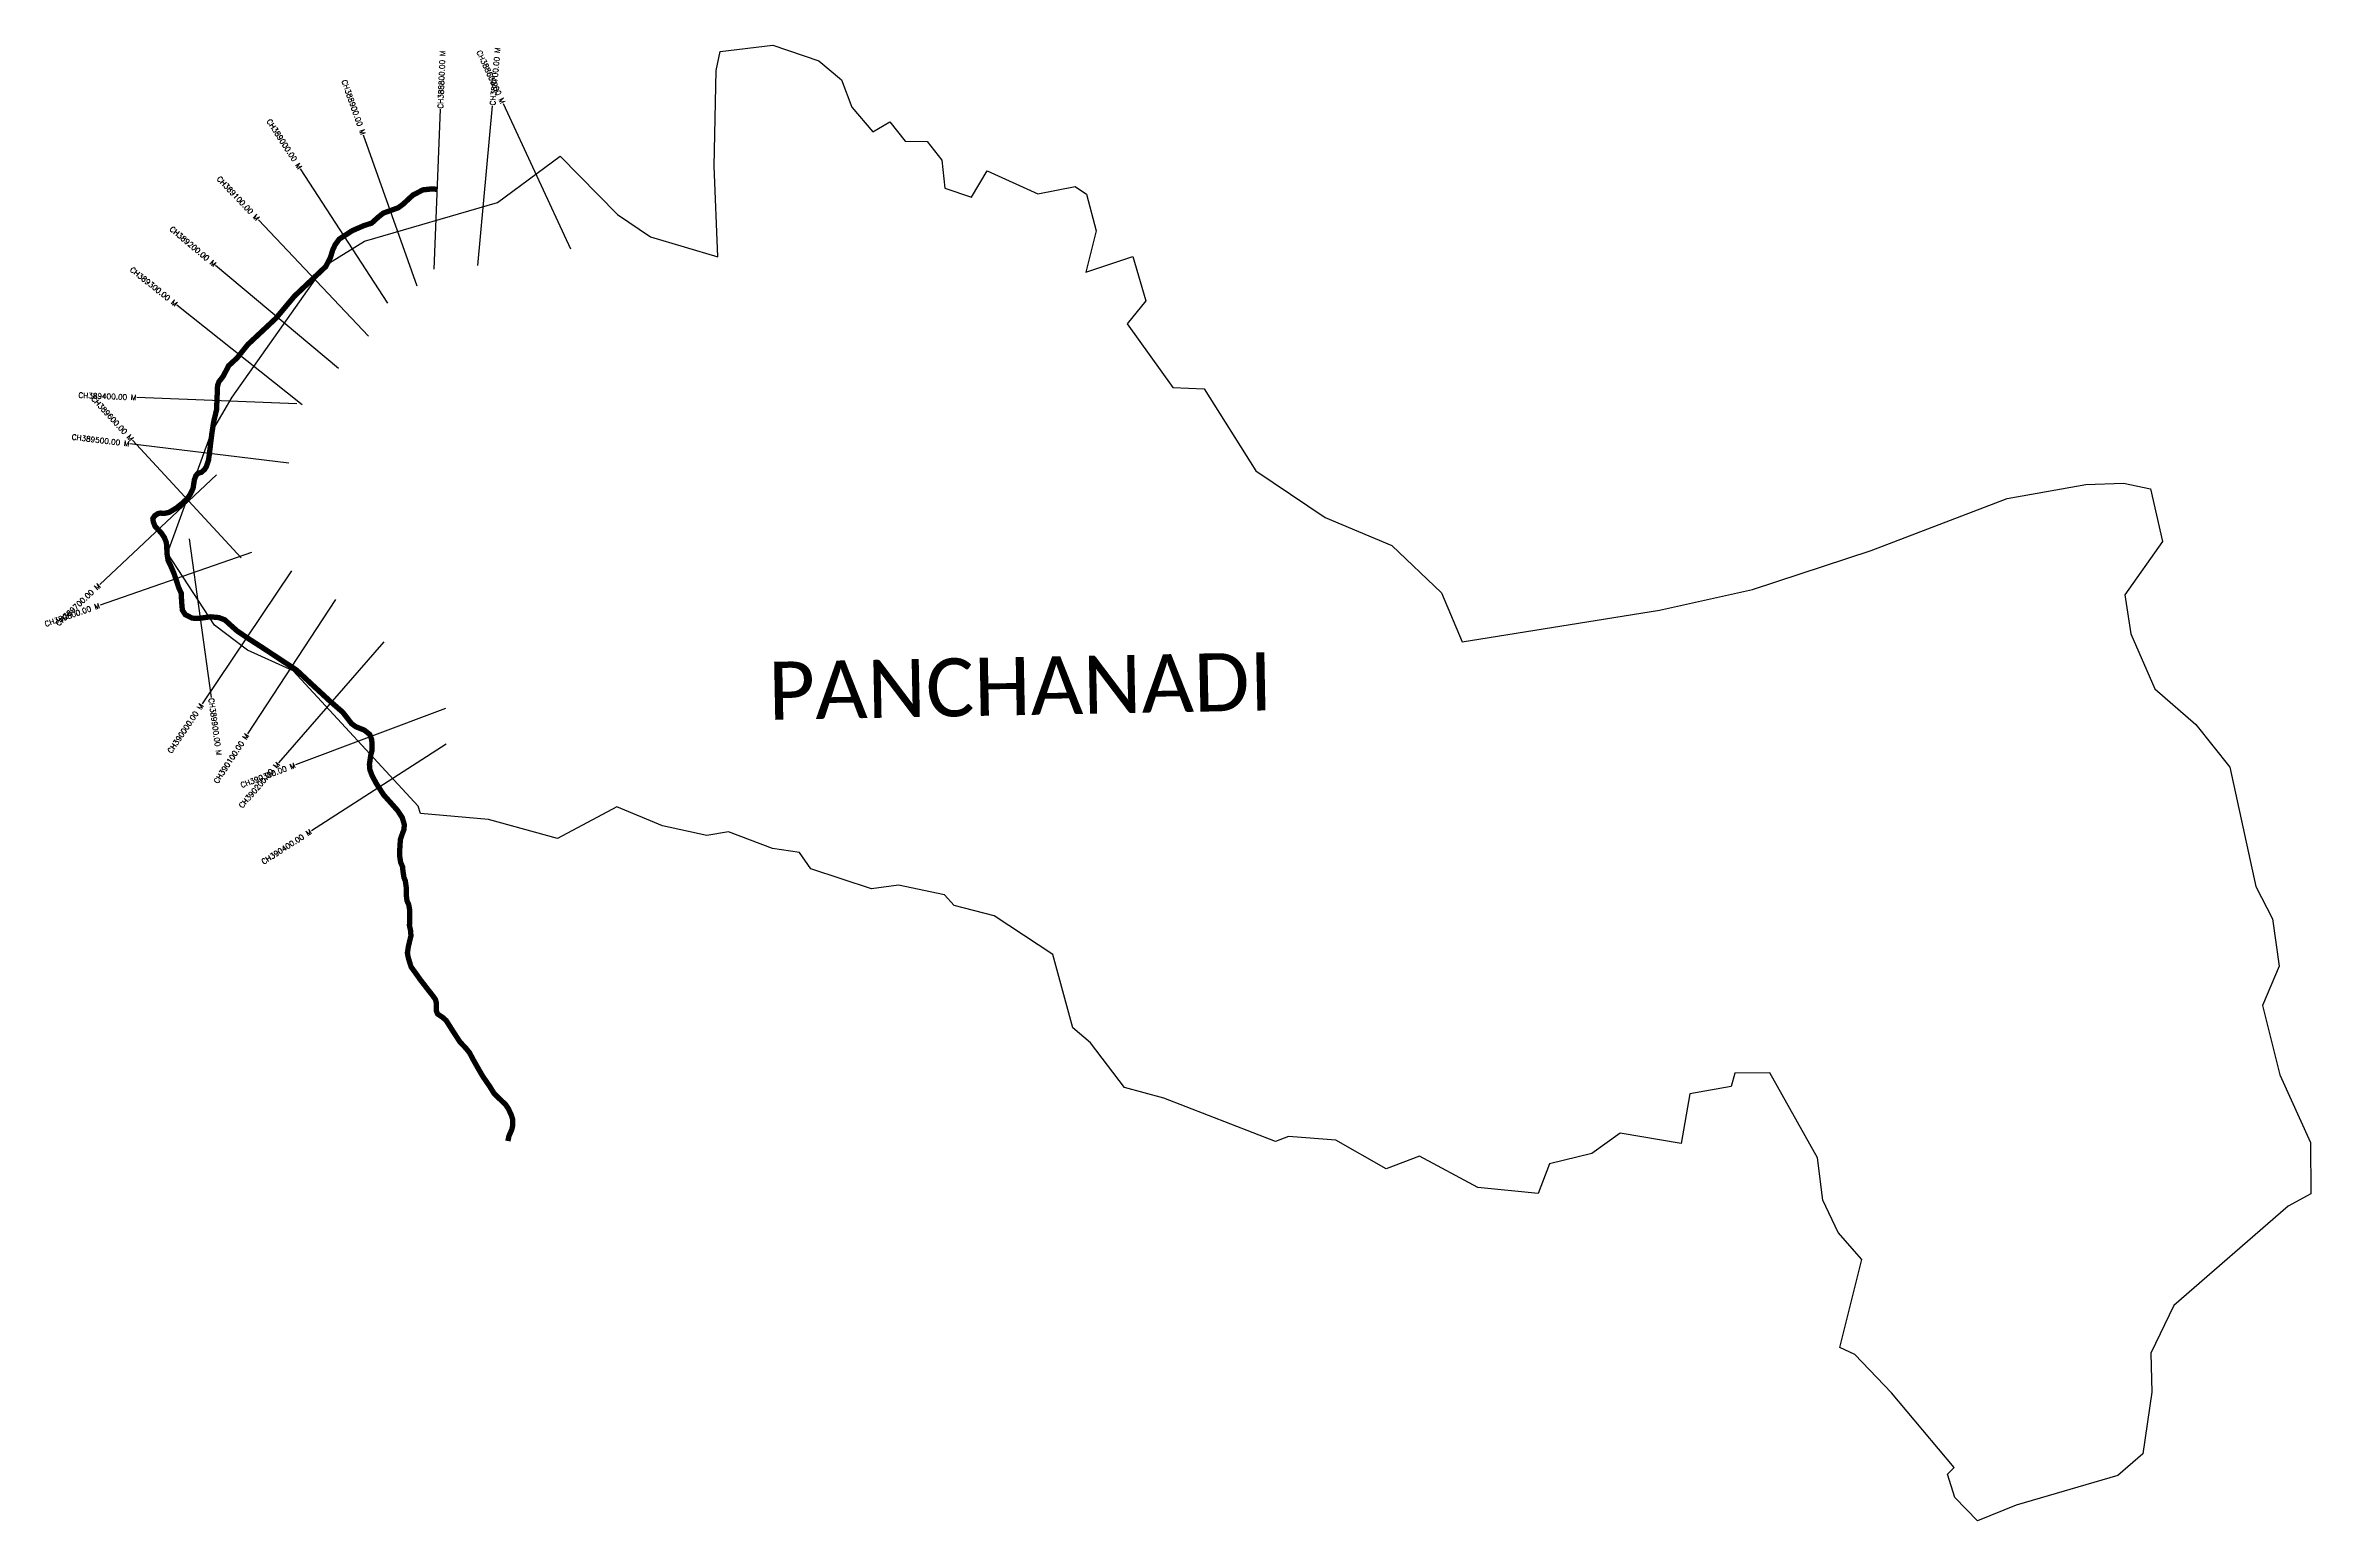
# Model space of a CAD drawing. Header units: metres. Extents: x 301134 to 305374, y 1949282 to 1952044.
import ezdxf
from ezdxf.enums import TextEntityAlignment as Align

# ---------------------------------------------------------------- set-up
doc = ezdxf.new("R2010")
doc.units = ezdxf.units.M
doc.header["$MEASUREMENT"] = 0
for name, color, linetype in [('CS', 134, 'Continuous'), ('CSMark', 6, 'Continuous'), ('UNPROTECTED', 10, 'Continuous'), ('VILLAGE BOUNDRY', 10, 'Continuous'), ('VILLAGE NAME', 250, 'Continuous')]:
    doc.layers.add(name, color=color, linetype=linetype)
doc.styles.get("Standard").update_dxf_attribs({"font": 'simplex.shx'})

msp = doc.modelspace()

# ---------------------------------------------------------------- linework, layer by layer
at = {"layer": 'CS'}
for p, q in [((301861.5, 1951624.3), (301873.4, 1951924.1)), ((301943.6, 1951631.6), (301970.8, 1951930.3)), ((302117.4, 1951662.2), (301991.2, 1951934.3)), ((301829.9, 1951592.9), (301729.6, 1951875.6)), ((301774.9, 1951561), (301611.5, 1951812.6)), ((301739, 1951498.9), (301532.9, 1951716.8)), ((301682.5, 1951438.7), (301452.6, 1951631.5)), ((301614.9, 1951370.7), (301380.1, 1951557.5)), ((301605, 1951372.3), (301305.3, 1951384.4)), ((301590, 1951261.5), (301292.2, 1951297.5)), ((301500.5, 1951084), (301296.9, 1951304.3)), ((301454.6, 1951239.5), (301235.7, 1951034.4)), ((301403.1, 1951119.7), (301444.2, 1950822.6)), ((301519.9, 1951094.1), (301236.6, 1950995.7)), ((301594.7, 1951059.7), (301427.3, 1950810.7)), ((301676.8, 1951005.9), (301512.5, 1950754.9)), ((301767.5, 1950927.1), (301570.7, 1950700.7)), ((301883.2, 1950802), (301602.4, 1950696.6)), ((301884.3, 1950735.6), (301632.1, 1950573.2))]:
    msp.add_line(p, q, dxfattribs=at)
at = {"layer": 'UNPROTECTED', "const_width": 10, "flags": 128}
msp.add_lwpolyline([(301867.8, 1951774.2), (301856.1, 1951774.7), (301840.9, 1951773.1), (301822.2, 1951763.5), (301813.4, 1951755.4), (301803.7, 1951746.3), (301794.4, 1951739.5), (301779.4, 1951734.1), (301766.6, 1951729.6), (301756.2, 1951721.3), (301744.9, 1951710.9), (301730.1, 1951706.1), (301708.3, 1951696.6), (301690.6, 1951685.1), (301684.1, 1951680.9), (301676.6, 1951670.6), (301671.9, 1951660.6), (301667.6, 1951646.4), (301658.9, 1951629.6), (301631.7, 1951603.8), (301600.2, 1951574), (301565.4, 1951532.5), (301536, 1951505), (301513, 1951483.5), (301493.1, 1951458.6), (301476.9, 1951443.6), (301471.5, 1951433), (301466.7, 1951423.8), (301458.9, 1951413.9), (301456.3, 1951406.3), (301455.6, 1951388.9), (301454.5, 1951361.6), (301448.9, 1951338), (301445.7, 1951317.3), (301443.3, 1951297.6), (301441.1, 1951279.3), (301439.5, 1951267.5), (301435.5, 1951255.2), (301432.3, 1951250.1), (301426.5, 1951244.5), (301419.4, 1951242.2), (301415.8, 1951238.1), (301412.9, 1951230), (301410.5, 1951214.3), (301404.9, 1951202.7), (301399.6, 1951195), (301390.9, 1951186.9), (301379, 1951177.3), (301365.8, 1951169.4), (301357.3, 1951167.5), (301349, 1951167.9), (301345.1, 1951167.2), (301338.8, 1951163.1), (301335.3, 1951157.9), (301336.1, 1951151.4), (301339.4, 1951143.1), (301351.1, 1951130.7), (301357, 1951121.8), (301360.6, 1951112.3), (301362, 1951090.3), (301364, 1951078.4), (301368.4, 1951069.8), (301374.5, 1951055.7), (301378.8, 1951043.2), (301383.9, 1951027.5), (301388.4, 1951018.2), (301389, 1951003), (301390.5, 1950986.3), (301396, 1950977.8), (301408.7, 1950971.3), (301422.9, 1950971), (301442.8, 1950973.8), (301458.9, 1950972.3), (301469.9, 1950968.1), (301480.9, 1950958.1), (301493.2, 1950947.1), (301516.4, 1950931.5), (301542.7, 1950914.6), (301573.3, 1950894.3), (301604, 1950874.2), (301636.8, 1950843.6), (301667.1, 1950815.6), (301690.8, 1950795), (301706.9, 1950774.1), (301715, 1950768.1), (301731.1, 1950761.6), (301741.2, 1950753.5), (301745, 1950743.4), (301745.5, 1950723.9), (301742.9, 1950713.9), (301740.6, 1950697.4), (301741.4, 1950687.7), (301745.5, 1950676.6), (301753.3, 1950662), (301767.3, 1950640.3), (301782.7, 1950623.2), (301793.4, 1950611.1), (301801.9, 1950598.2), (301805.7, 1950585.3), (301805.5, 1950576.5), (301801.7, 1950566.2), (301798.5, 1950556.7), (301797.4, 1950539), (301797.2, 1950526), (301798.9, 1950514.5), (301802.6, 1950505.7), (301803.3, 1950497.8), (301805.1, 1950486.1), (301807.8, 1950479.3), (301809.4, 1950467.8), (301809.7, 1950451.6), (301810.9, 1950442.2), (301814.2, 1950434.8), (301815.9, 1950424.8), (301816, 1950410.9), (301815.5, 1950395.7), (301817.6, 1950386.4), (301818.3, 1950376.8), (301816.7, 1950370.1), (301813.4, 1950356.2), (301811.7, 1950344.7), (301812.5, 1950339.3), (301815.2, 1950328.9), (301818.7, 1950318.2), (301826.7, 1950307.3), (301835.6, 1950294.7), (301844.5, 1950283.2), (301850.3, 1950275.6), (301859.1, 1950264.5), (301864, 1950257.7), (301866, 1950250.6), (301866.1, 1950243.3), (301866, 1950235.8), (301868.2, 1950230.2), (301878.1, 1950223.6), (301884.4, 1950217.7), (301887.9, 1950212.3), (301899.4, 1950194.1), (301910.2, 1950177.7), (301920.6, 1950166.8), (301928, 1950157.7), (301933.6, 1950147), (301942.9, 1950130.4), (301952.7, 1950113.6), (301966.1, 1950094.1), (301974, 1950081.3), (301983.6, 1950072), (301995.7, 1950060.4), (302000.8, 1950052.6), (302006.1, 1950041), (302008.8, 1950032.8), (302008.9, 1950022), (302006.9, 1950013.6), (302001.9, 1950002.1), (301999.9, 1949993.5), (301999.7, 1949992.4)], dxfattribs=at)
at = {"layer": 'VILLAGE BOUNDRY', "color": 3, "flags": 128}
for points in [[(302991.6, 1951765.8), (303061.4, 1951779.4), (303082.6, 1951765.2), (303100.5, 1951696.4), (303081.3, 1951618.7), (303169.6, 1951648.3), (303193.8, 1951565.6), (303158.5, 1951522), (303244.2, 1951402.9), (303303.1, 1951400.8), (303399.5, 1951247.2), (303529.1, 1951159.9), (303653.9, 1951107.4), (303747.4, 1951018.9), (303785.9, 1950927.2), (304154.9, 1950986.1), (304329.2, 1951024.7), (304551, 1951097.8), (304806.1, 1951195.1), (304952.9, 1951221.5), (305023.3, 1951223.7), (305073.9, 1951213.3), (305096.5, 1951115), (305026.3, 1951014.9), (305037, 1950941.8), (305082.1, 1950838.8), (305159.2, 1950772.2), (305222.8, 1950692.2), (305271.1, 1950468.7), (305302.3, 1950408.7), (305315, 1950319.5), (305283.6, 1950246.1), (305316.3, 1950116.6), (305373.5, 1949989.7), (305373.9, 1949893.8), (305331.7, 1949870.4), (305118, 1949684.8), (305074.9, 1949595.1), (305076.6, 1949522), (305059.9, 1949406.7), (305012.7, 1949366), (304822.6, 1949310.7), (304750.1, 1949281.7), (304708, 1949325.4), (304694.1, 1949368.5), (304706.9, 1949381.2), (304589.5, 1949520.8), (304520.8, 1949592.7), (304492.6, 1949606.1), (304534.1, 1949770.8), (304489.6, 1949821), (304460.9, 1949881.8), (304450.7, 1949961), (304361.6, 1950120.3), (304296, 1950119.5), (304289.4, 1950094.8), (304211.8, 1950080.8), (304195.8, 1949987.7), (304081.5, 1950007.2), (304028.7, 1949969), (303949.5, 1949949.6), (303927.9, 1949894.1), (303815.4, 1949905.3), (303706.1, 1949963.8), (303643.4, 1949940.4), (303549.1, 1949993.8), (303460.9, 1950001), (303436.1, 1949991.6), (303227.2, 1950072.4), (303153.7, 1950092.5), (303090, 1950176.3), (303056.9, 1950204.5), (303019.4, 1950341.5), (302910.1, 1950413.7), (302835.2, 1950433.1), (302817.2, 1950453.4), (302730.5, 1950471.4), (302680.5, 1950464.6), (302566.6, 1950501.7), (302545.2, 1950532.3), (302495.1, 1950539.9), (302412.8, 1950571), (302372, 1950564.4), (302289.2, 1950582.8), (302203.9, 1950617.9), (302092.8, 1950558.8), (301963.4, 1950594.1), (301836.3, 1950605.7), (301832, 1950619), (301597.8, 1950872.9), (301512.4, 1950911.3), (301450.6, 1950958.2), (301362.8, 1951093.2), (301445.1, 1951319.1), (301483.4, 1951385), (301658, 1951631.5), (301731.1, 1951676.8), (301980.1, 1951749.5), (302097.5, 1951835.9), (302205, 1951726.7), (302266.7, 1951685), (302392.4, 1951647.5), (302386.1, 1951817.2), (302389.8, 1951996.4), (302396.8, 1952032.3), (302495.8, 1952043.7), (302581.6, 1952014.6), (302623.9, 1951978.8), (302643.3, 1951927.7), (302682.8, 1951881.8), (302714.7, 1951900.5), (302743.3, 1951864.4), (302784.6, 1951863.6), (302811.9, 1951828.4), (302817.6, 1951776.5), (302867.5, 1951759.1), (302897, 1951808.7)], [(302897, 1951808.7), (302991.6, 1951765.8)]]:
    msp.add_lwpolyline(points, dxfattribs=at)

# ---------------------------------------------------------------- texts
at = {"layer": 'CSMark'}
for s, rotation, p in [('CH388800.00 M', 87.7272, (301873.4, 1951925.1)), ('CH388700.00 M', 84.8014, (301970.9, 1951931.3)), ('CH389900.00 M', 277.8695, (301444.4, 1950821.6))]:
    msp.add_text(s, height=10, rotation=rotation, dxfattribs=at).set_placement(p, align=Align.MIDDLE_LEFT)
for s, rotation, p in [('CH388600.00 M', 294.8714, (301990.8, 1951935.2)), ('CH388900.00 M', 289.5353, (301729.3, 1951876.6)), ('CH389000.00 M', 303.0105, (301610.9, 1951813.4)), ('CH389100.00 M', 313.3995, (301532.2, 1951717.6)), ('CH389200.00 M', 320.0231, (301451.9, 1951632.1)), ('CH389300.00 M', 321.4918, (301379.3, 1951558.1)), ('CH389400.00 M', 357.6851, (301304.3, 1951384.4)), ('CH389600.00 M', 312.7271, (301296.2, 1951305.1)), ('CH389500.00 M', 353.1065, (301291.2, 1951297.6)), ('CH389700.00 M', 43.1285, (301235, 1951033.7)), ('CH389800.00 M', 19.1653, (301235.6, 1950995.3)), ('CH390000.00 M', 56.0864, (301426.7, 1950809.9)), ('CH390100.00 M', 56.7846, (301511.9, 1950754.1)), ('CH390200.00 M', 49.0148, (301570.1, 1950699.9)), ('CH390300.00 M', 20.5676, (301601.4, 1950696.3)), ('CH390400.00 M', 32.7668, (301631.2, 1950572.7))]:
    msp.add_text(s, height=10, rotation=rotation, dxfattribs=at).set_placement(p, align=Align.MIDDLE_RIGHT)
at = {"layer": 'VILLAGE NAME', "insert": (302485.9, 1950889.4), "char_height": 108.748, "attachment_point": 1, "rotation": 1.1028}
msp.add_mtext_dynamic_manual_height_columns('{\\fCalibri|b0|i0|c0|p34;PANCHANADI}', width=1571.314, gutter_width=543.7, heights=[0], dxfattribs=at)

doc.saveas('drawing.dxf')
